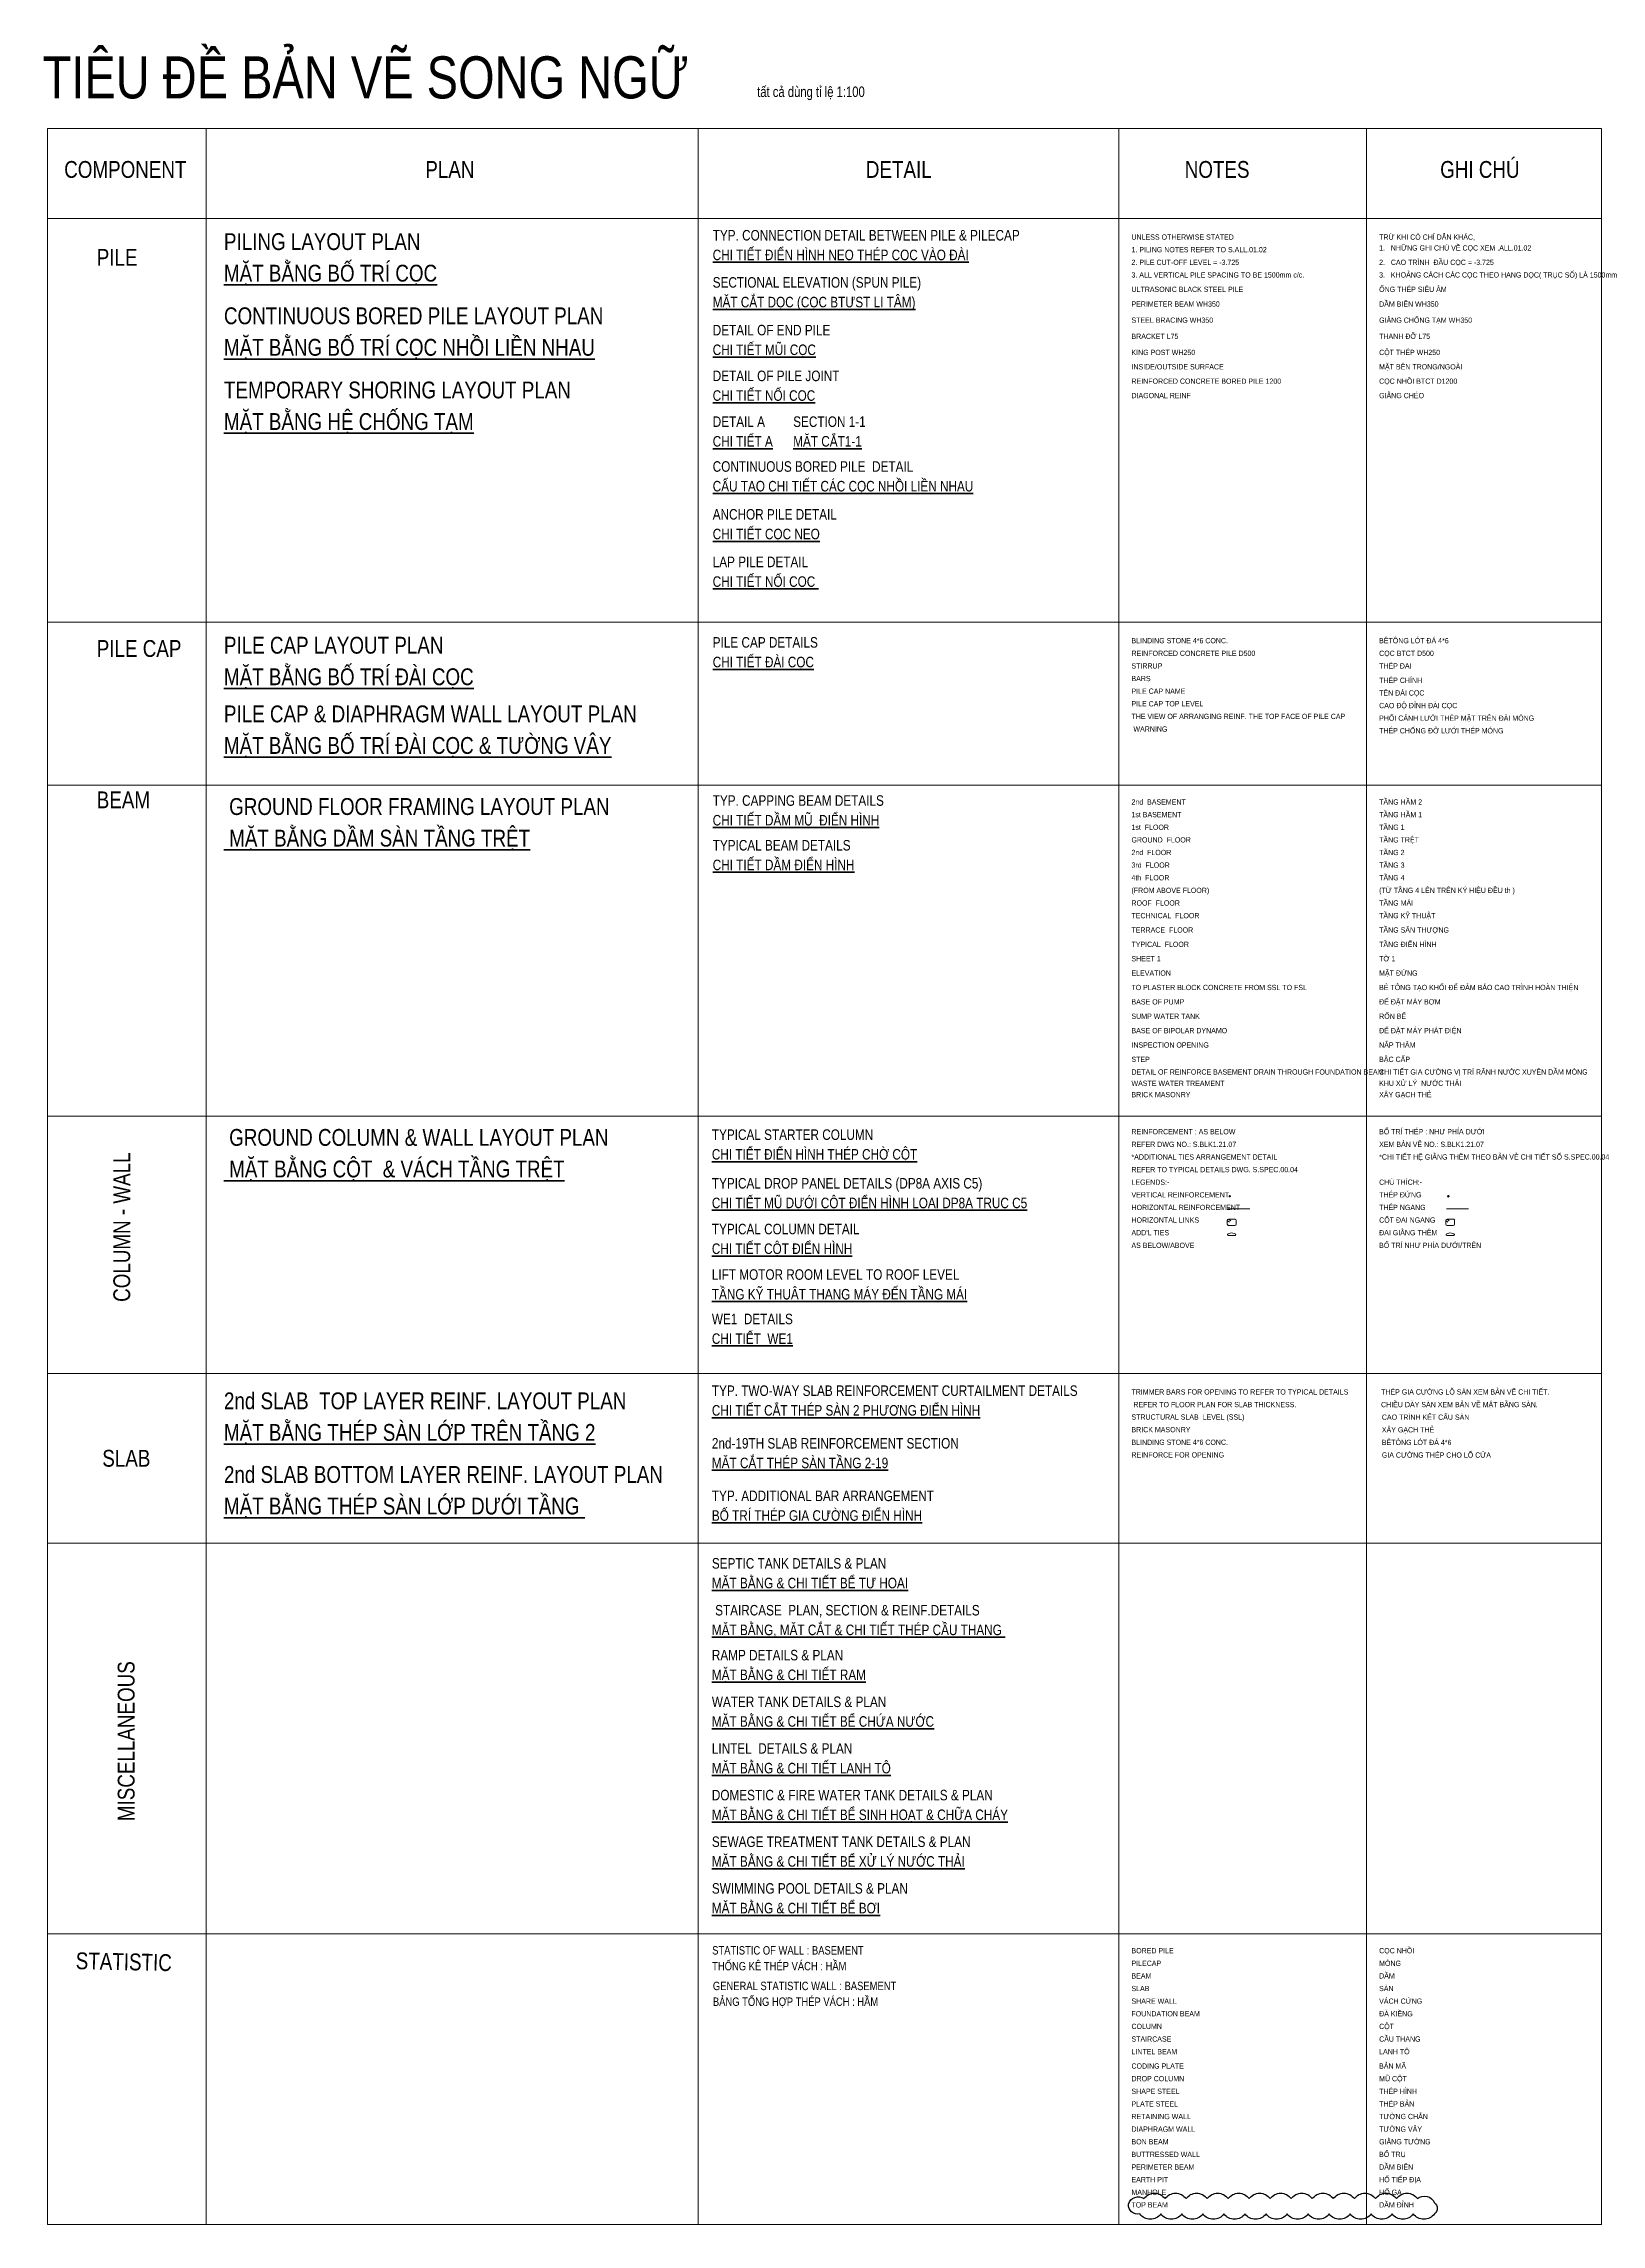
# Model space of a CAD drawing. Header units: millimetres. Extents: x 925681 to 1410834, y 71669 to 296428.
# Drawn here: x 1336790 to 1410834, y 71694 to 175355 of the extents above; entities that cross this region are included whole.
import ezdxf
from ezdxf.enums import TextEntityAlignment as Align

# ---------------------------------------------------------------- set-up
doc = ezdxf.new("R2010")
doc.units = ezdxf.units.MM
doc.header["$LTSCALE"] = 100
for name, color, linetype, lineweight in [('Ap0202_T', 141, 'Continuous', 25), ('Ap0203_T', 243, 'Continuous', 35), ('Ap0204_T_ENGLISH', 51, 'Continuous', 35), ('Ap0205_T', 253, 'Continuous', 50), ('Ap0310_PSS', 130, 'Continuous', 18), ('Ap0314_Kh', 253, 'Continuous', 15), ('S-_REINELEV_ED_', 1, 'Continuous', 50), ('S-_REINLINK_ED_', 7, 'Continuous', 18)]:
    doc.layers.add(name, color=color, linetype=linetype, lineweight=lineweight)
doc.styles.add('Ap_vn_vni.shx', font='vn_vni.shx', dxfattribs={"width": 0.8})
doc.styles.add('Ap_Vni-helve', font='', dxfattribs={"width": 0.8, "height": 1})
doc.styles.get('Ap_Vni-helve').set_extended_font_data('VNI-Helve')

# ---------------------------------------------------------------- blocks, each defined once
blk = doc.blocks.new('DWINGNAME')
at = {"layer": 'Ap0203_T', "style": 'Ap_Vni-helve', "width": 0.8}
blk.add_attdef('VN_NAME', (0, -1500), '', height=800, dxfattribs=at)
at = {"layer": 'Ap0205_T', "style": 'Ap_Vni-helve', "width": 0.8}
blk.add_attdef('ENG_NAME', (0, 0), '', height=800, dxfattribs=at)
blk = doc.blocks.new('SEC')
at = {"layer": 'Ap0203_T', "style": 'Ap_Vni-helve', "width": 0.8}
blk.add_attdef('VN', (0, 0), '', height=500, dxfattribs=at)
at = {"layer": 'Ap0205_T', "style": 'Ap_Vni-helve', "width": 0.8}
blk.add_attdef('ENG', (0, 935), '', height=500, dxfattribs=at)

msp = doc.modelspace()

# ---------------------------------------------------------------- linework, layer by layer
msp.add_lwpolyline([(1402894.6, 72196.6, -0.52056705), (1401894.6, 72196.6, -0.52056705), (1400894.6, 72196.6, -0.52056705), (1399894.6, 72196.6, -0.52056705), (1398894.6, 72196.6, -0.52056705), (1397894.6, 72196.6, -0.52056705), (1396894.6, 72196.6, -0.52056705), (1395894.6, 72196.6, -0.52056705), (1394894.6, 72196.6, -0.52056705), (1393894.6, 72196.6, -0.52056705), (1392894.6, 72196.6, -0.52056705), (1391894.6, 72196.6, -0.52056705), (1390894.6, 72196.6, -0.52056705), (1389894.6, 72196.6, -0.52056705), (1388894.6, 72196.6, -0.52056705), (1388354.2, 72656.2, -0.52056705), (1389093.4, 72917.1, -0.52056705), (1390093.4, 72917.1, -0.52056705), (1391093.4, 72917.1, -0.52056705), (1392093.4, 72917.1, -0.52056705), (1393093.4, 72917.1, -0.52056705), (1394093.4, 72917.1, -0.52056705), (1395093.4, 72917.1, -0.52056705), (1396093.4, 72917.1, -0.52056705), (1397093.4, 72917.1, -0.52056705), (1398093.4, 72917.1, -0.52056705), (1399093.4, 72917.1, -0.52056705), (1400093.4, 72917.1, -0.52056705), (1401093.4, 72917.1, -0.52056705), (1402093.4, 72917.1, -0.52056705), (1402894.6, 72718.3, -0.52056705)], format="xyb", close=True)
at = {"layer": 'Ap0310_PSS'}
for p, q in [((1336978.7, 171315.2), (1410834.5, 171315.2)), ((1336978.7, 71694.2), (1336978.7, 171315.2)), ((1344510.3, 71694.2), (1344510.3, 171315.2)), ((1367900.4, 71694.2), (1367900.4, 171315.2)), ((1387898, 71694.2), (1387898, 171315.2)), ((1387898, 71694.2), (1387898, 171315.2)), ((1399670.1, 71694.2), (1399670.1, 171315.2)), ((1410834.5, 171315.2), (1410834.5, 71694.2)), ((1410834.5, 71694.2), (1410834.5, 171315.2)), ((1336978.7, 167043.8), (1410834.5, 167043.8)), ((1336978.7, 147858.3), (1410834.5, 147858.3)), ((1336978.7, 140100.3), (1410834.5, 140100.3)), ((1336978.7, 124373), (1410834.5, 124373)), ((1336978.7, 112139.1), (1410834.5, 112139.1)), ((1336978.7, 104075.9), (1410834.5, 104075.9)), ((1336978.7, 104075.9), (1410834.5, 104075.9)), ((1336978.7, 85499.3), (1410834.5, 85499.3)), ((1336978.7, 71694.2), (1410834.5, 71694.2))]:
    msp.add_line(p, q, dxfattribs=at)
at = {"layer": 'S-_REINELEV_ED_', "lineweight": 50}
for centre in [(1393171.3, 120563.9), (1403560.9, 120563.9)]:
    msp.add_circle(centre, 25, dxfattribs=at)
at = {"layer": 'S-_REINLINK_ED_'}
for p, q in [((1393050.9, 119417.8), (1393151.3, 119333.3)), ((1393082.9, 119961.2), (1394123.8, 119961.2)), ((1393114.9, 119481.8), (1393215.8, 119402.2)), ((1403440.5, 119417.8), (1403540.9, 119333.3)), ((1403472.6, 119961.2), (1404513.4, 119961.2)), ((1403504.5, 119481.8), (1403605.5, 119402.2))]:
    msp.add_line(p, q, dxfattribs=at)
for points in [[(1393406.9, 119179.4), (1393114.9, 119179.4, -0.4142136), (1393050.9, 119243.4), (1393050.9, 119417.8, -0.41421353), (1393114.9, 119481.8), (1393406.9, 119481.8, -0.4142136), (1393470.9, 119417.8), (1393470.9, 119243.4, -0.41421353)], [(1403796.5, 119179.4), (1403504.5, 119179.4, -0.4142136), (1403440.5, 119243.4), (1403440.5, 119417.8, -0.41421353), (1403504.5, 119481.8), (1403796.5, 119481.8, -0.4142136), (1403860.5, 119417.8), (1403860.5, 119243.4, -0.41421353)]]:
    msp.add_lwpolyline(points, format="xyb", close=True, dxfattribs=at)
for points in [[(1393239.5, 118822.1), (1393096.1, 118781.2, 0.89611333), (1393094.8, 118705.1), (1393426.4, 118705.1, 0.85953143), (1393428, 118781.2), (1393271.6, 118822.1)], [(1403629.1, 118822.1), (1403485.7, 118781.2, 0.89611333), (1403484.5, 118705.1), (1403816, 118705.1, 0.85953143), (1403817.6, 118781.2), (1403661.2, 118822.1)]]:
    msp.add_lwpolyline(points, format="xyb", dxfattribs=at)

# ---------------------------------------------------------------- block references
at = {"layer": 'Ap0205_T'}
for name, p, values in [('DWINGNAME', (1345361.7, 165543.8), {'ENG_NAME': 'PILING LAYOUT PLAN', 'VN_NAME': '%%uMAËT BAÈNG BOÁ TRÍ COÏC'}), ('SEC', (1368594.2, 165061.1), {'VN': '%%UCHI TIEÁT ÑIEÅN HÌNH NEO THEÙP COÏC VAØO ÑAØI', 'ENG': 'TYP. CONNECTION DETAIL BETWEEN PILE & PILECAP'}), ('SEC', (1368594.2, 162819.8), {'VN': '%%UMAËT CAÉT DOÏC (COÏC BTÖST LI TAÂM)', 'ENG': 'SECTIONAL ELEVATION (SPUN PILE)'}), ('DWINGNAME', (1345361.7, 162017.6), {'ENG_NAME': 'CONTINUOUS BORED PILE LAYOUT PLAN', 'VN_NAME': '%%uMAËT BAÈNG BOÁ TRÍ COÏC NHOÀI LIEÀN NHAU'}), ('SEC', (1368594.2, 160552.7), {'VN': '%%UCHI TIEÁT MUÕI COÏC', 'ENG': 'DETAIL OF END PILE'}), ('SEC', (1368594.2, 158376.5), {'VN': '%%UCHI TIEÁT NOÁI COÏC', 'ENG': 'DETAIL OF PILE JOINT'}), ('DWINGNAME', (1345361.7, 158491.5), {'ENG_NAME': 'TEMPORARY SHORING LAYOUT PLAN', 'VN_NAME': '%%uMAËT BAÈNG HEÄ CHOÁNG TAÏM'}), ('SEC', (1368594.2, 156200.3), {'VN': '%%UCHI TIEÁT A', 'ENG': 'DETAIL A'}), ('SEC', (1372420, 156200.3), {'VN': '%%UMAËT CAÉT1-1', 'ENG': 'SECTION 1-1'}), ('SEC', (1368594.2, 154068.7), {'VN': '%%UCAÁU TAÏO CHI TIEÁT CAÙC COÏC NHOÀI LIEÀN NHAU', 'ENG': 'CONTINUOUS BORED PILE  DETAIL'}), ('SEC', (1368594.2, 151794.8), {'VN': '%%UCHI TIEÁT COÏC NEO', 'ENG': 'ANCHOR PILE DETAIL'}), ('SEC', (1368594.2, 149533.6), {'VN': '%%UCHI TIEÁT NOÁI COÏC ', 'ENG': 'LAP PILE DETAIL'}), ('DWINGNAME', (1345361.7, 146358.3), {'ENG_NAME': 'PILE CAP LAYOUT PLAN', 'VN_NAME': '%%uMAËT BAÈNG BOÁ TRÍ ÑAØI COÏC'}), ('SEC', (1368594.2, 145708.6), {'VN': '%%UCHI TIEÁT ÑAØI COÏC', 'ENG': 'PILE CAP DETAILS '}), ('DWINGNAME', (1345361.7, 143093.7), {'ENG_NAME': 'PILE CAP & DIAPHRAGM WALL LAYOUT PLAN', 'VN_NAME': '%%uMAËT BAÈNG BOÁ TRÍ ÑAØI COÏC & TÖÔØNG VAÂY'}), ('DWINGNAME', (1345361.7, 138689.8), {'ENG_NAME': ' GROUND FLOOR FRAMING LAYOUT PLAN', 'VN_NAME': '%%U MAËT BAÈNG DAÀM SAØN TAÀNG TREÄT'}), ('SEC', (1368594.4, 138189.8), {'VN': '%%uCHI TIEÁT DAÀM MUÕ  ÑIEÅN HÌNH', 'ENG': 'TYP. CAPPING BEAM DETAILS'}), ('SEC', (1368594.4, 136065.3), {'VN': '%%uCHI TIEÁT DAÀM ÑIEÅN HÌNH', 'ENG': 'TYPICAL BEAM DETAILS'}), ('DWINGNAME', (1345361.7, 122962.5), {'ENG_NAME': ' GROUND COLUMN & WALL LAYOUT PLAN', 'VN_NAME': '%%U MAËT BAÈNG COÄT  & VAÙCH TAÀNG TREÄT'}), ('SEC', (1368553.7, 122309.6), {'VN': '%%UCHI TIEÁT ÑIEÅN HÌNH THEÙP CHÔØ COÄT', 'ENG': 'TYPICAL STARTER COLUMN'}), ('SEC', (1368553.7, 119997.6), {'VN': '%%UCHI TIEÁT MUÕ DÖÔÙI COÄT ÑIEÅN HÌNH LOAÏI DP8A TRUÏC C5', 'ENG': 'TYPICAL DROP PANEL DETAILS (DP8A AXIS C5)'}), ('SEC', (1368553.7, 117822.1), {'VN': '%%UCHI TIEÁT COÄT ÑIEÅN HÌNH', 'ENG': 'TYPICAL COLUMN DETAIL'}), ('SEC', (1368553.7, 115659.4), {'VN': '%%UTAÀNG KYÕ THUAÄT THANG MAÙY ÑEÁN TAÀNG MAÙI', 'ENG': 'LIFT MOTOR ROOM LEVEL TO ROOF LEVEL'}), ('SEC', (1368553.7, 113547.7), {'VN': '%%UCHI TIEÁT  WE1', 'ENG': 'WE1  DETAILS'}), ('DWINGNAME', (1345361.7, 110440.2), {'ENG_NAME': '2nd SLAB  TOP LAYER REINF. LAYOUT PLAN', 'VN_NAME': '%%uMAËT BAÈNG THEÙP SAØN LÔÙP TREÂN TAÀNG 2'}), ('SEC', (1368553.7, 110139.1), {'VN': '%%UCHI TIEÁT CAÉT THEÙP SAØN 2 PHÖÔNG ÑIEÅN HÌNH', 'ENG': 'TYP. TWO-WAY SLAB REINFORCEMENT CURTAILMENT DETAILS'}), ('SEC', (1368553.7, 107639.1), {'VN': '%%uMAËT CAÉT THEÙP SAØN TAÀNG 2-19', 'ENG': '2nd-19TH SLAB REINFORCEMENT SECTION'}), ('DWINGNAME', (1345361.7, 106940.2), {'ENG_NAME': '2nd SLAB BOTTOM LAYER REINF. LAYOUT PLAN', 'VN_NAME': '%%uMAËT BAÈNG THEÙP SAØN LÔÙP DÖÔÙI TAÀNG '}), ('SEC', (1368553.7, 105139.1), {'VN': '%%uBOÁ TRÍ THEÙP GIA CÖÔØNG ÑIEÅN HÌNH', 'ENG': 'TYP. ADDITIONAL BAR ARRANGEMENT'}), ('SEC', (1368553.7, 101929.8), {'VN': '%%UMAËT BAÈNG & CHI TIEÁT BEÅ TÖÏ HOAÏI', 'ENG': 'SEPTIC TANK DETAILS & PLAN'}), ('SEC', (1368553.7, 99703), {'VN': '%%uMAËT BAÈNG, MAËT CAÉT & CHI TIEÁT THEÙP CAÀU THANG ', 'ENG': ' STAIRCASE  PLAN, SECTION & REINF.DETAILS'}), ('SEC', (1368553.7, 97568.2), {'VN': '%%UMAËT BAÈNG & CHI TIEÁT RAM', 'ENG': 'RAMP DETAILS & PLAN'}), ('SEC', (1368553.7, 95350.5), {'VN': '%%UMAËT BAÈNG & CHI TIEÁT BEÅ CHÖÙA NÖÔÙC', 'ENG': 'WATER TANK DETAILS & PLAN'}), ('SEC', (1368553.7, 93132.8), {'VN': '%%UMAËT BAÈNG & CHI TIEÁT LANH TOÂ', 'ENG': 'LINTEL  DETAILS & PLAN'}), ('SEC', (1368553.7, 90915.1), {'VN': '%%UMAËT BAÈNG & CHI TIEÁT BEÅ SINH HOAÏT & CHÖÕA CHAÙY', 'ENG': 'DOMESTIC & FIRE WATER TANK DETAILS & PLAN'}), ('SEC', (1368553.7, 88697.4), {'VN': '%%UMAËT BAÈNG & CHI TIEÁT BEÅ XÖÛ LYÙ NÖÔÙC THAÛI', 'ENG': 'SEWAGE TREATMENT TANK DETAILS & PLAN'}), ('SEC', (1368553.7, 86479.6), {'VN': '%%UMAËT BAÈNG & CHI TIEÁT BEÅ BÔI', 'ENG': 'SWIMMING POOL DETAILS & PLAN'})]:
    msp.add_blockref(name, p, dxfattribs=at).add_auto_attribs(values)
at = {"layer": 'Ap0205_T', "xscale": 0.5, "yscale": 0.5, "zscale": 0.5}
for p, values in [((1368567.5, 84520.1), {'ENG_NAME': 'STATISTIC OF WALL : BASEMENT ', 'VN_NAME': 'THOÁNG KEÂ THEÙP VAÙCH : HAÀM'}), ((1368602.1, 82829.3), {'ENG_NAME': 'GENERAL STATISTIC WALL : BASEMENT ', 'VN_NAME': 'BAÛNG TOÅNG HÔÏP THEÙP VAÙCH : HAÀM'})]:
    msp.add_blockref('DWINGNAME', p, dxfattribs=at).add_auto_attribs(values)

# ---------------------------------------------------------------- texts
at = {"layer": 'Ap0202_T', "color": 3, "style": 'Ap_Vni-helve', "width": 0.8}
msp.add_text('TIEÂU ÑEÀ BAÛN VEÕ SONG NGÖÕ', height=2000, rotation=360, dxfattribs=at).set_placement((1336740, 172750.6))
at = {"layer": 'Ap0202_T', "style": 'Ap_vn_vni.shx', "width": 0.8}
for s, p in [('TRÖØ KHI COÙ CHÆ DAÃN KHAÙC,', (1400270.1, 165960.1)), ('2.   CAO TRÌNH  ÑAÀU COÏC = -3.725', (1400270.1, 164760.1)), ('1.   NHÖÕNG GHI CHUÙ VEÀ COÏC XEM .ALL.01.02', (1400270.1, 165443.5)), ('3.   KHOAÛNG CAÙCH CAÙC COÏC THEO HANG DOÏC( TRUÏC SOÁ) LAØ 1500mm ', (1400270.1, 164160.1)), ('OÁNG THEÙP SIEÂU AÂM ', (1400270.1, 163476.8)), ('DAÀM BIEÂN WH350', (1400270.1, 162776.5)), ('GIAÈNG CHOÁNG TAÏM WH350', (1400270.1, 162009.9)), ('THANH ÑÔÕ L75', (1400270.1, 161243.2)), ('COÄT THEÙP WH250', (1400270.1, 160476.5)), ('MAËT BEÂN TRONG/NGOAØI', (1400270.1, 159793.2)), ('GIAÈNG CHEÙO', (1400270.1, 158426.5)), ('COÏC NHOÀI BTCT D1200', (1400270.1, 159109.9)), ('BEÂTOÂNG LOÙT ÑAÙ 4*6', (1400270.1, 146774.6)), ('THEÙP ÑAI', (1400270.1, 145574.6)), ('THEÙP CHÍNH', (1400270.1, 144891.3)), ('TEÂN ÑAØI COÏC', (1400270.1, 144291.3)), ('CAO ÑOÄ ÑÆNH ÑAØI COÏC', (1400270.1, 143691.3)), ('PHOÁI CAÛNH LÖÔÙI THEÙP MAËT TREÂN ÑAØI MOÙNG', (1400270.1, 143091.3)), ('THEÙP CHOÁNG ÑÔÛ LÖÔÙI THEÙP MOÙNG', (1400270.1, 142491.3)), ('TAÀNG HAÀM 2', (1400270.1, 139106.5)), ('TAÀNG HAÀM 1', (1400270.1, 138506.5)), ('TAÀNG 1', (1400270.1, 137906.5)), ('TAÀNG TREÄT', (1400270.1, 137306.5)), ('TAÀNG 2', (1400270.1, 136706.5)), ('TAÀNG 3', (1400270.1, 136106.5)), ('TAÀNG 4', (1400270.1, 135506.5)), ('(TÖØ TAÀNG 4 LEÂN TREÂN KYÙ HIEÄU ÑEÀU th )', (1400270.1, 134906.5)), ('TAÀNG MAÙI', (1400270.1, 134306.5)), ('TAÀNG KYÕ THUAÄT', (1400270.1, 133706.5)), ('TAÀNG SAÂN THÖÔÏNG', (1400270.1, 133023.2)), ('TAÀNG ÑIEÅN HÌNH', (1400270.1, 132339.8)), ('TÔØ 1', (1400270.1, 131656.5)), ('MAËT ÑÖÙNG', (1400270.1, 130973.2)), ('BEÂ TOÂNG TAÏO KHOÁI ÑEÅ ÑAÛM BAÛO CAO TRÌNH HOAØN THIEÄN', (1400270.1, 130289.8)), ('ÑEÁ ÑAËT MAÙY BÔM', (1400270.1, 129606.5)), ('ÑEÁ ÑAËT MAÙY PHAÙT ÑIEÄN', (1400270.1, 128239.8)), ('ROÁN BEÅ', (1400270.1, 128923.2)), ('NAÉP THAÊM', (1400270.1, 127556.5)), ('CHI TIEÁT GIA CÖÔØNG VÒ TRÍ RAÕNH NÖÔÙC XUYEÂN DAÀM MOÙNG', (1400270.1, 126273.2)), ('BAÄC CAÁP', (1400270.1, 126873.2)), ('XAÂY GAÏCH THEÛ', (1400270.1, 125197.4)), ('KHU XÖÛ LYÙ  NÖÔÙC THAÛI', (1400270.1, 125735.3)), ('COÏC NHOÀI', (1400270.1, 84505.5)), ('MOÙNG', (1400270.1, 83905.5)), ('SAØN', (1400270.1, 82705.5)), ('DAÀM', (1400270.1, 83305.5)), ('VAÙCH CÖÙNG', (1400270.1, 82105.5)), ('ÑAØ KIEÀNG', (1400270.1, 81505.5)), ('COÄT', (1400270.1, 80905.5)), ('CAÀU THANG', (1400270.1, 80305.5)), ('LANH TOÂ', (1400270.1, 79705.5)), ('BAÛN MAÕ', (1400270.1, 79022.1)), ('MUÕ COÄT', (1400270.1, 78422.1)), ('THEÙP HÌNH', (1400270.1, 77822.1)), ('THEÙP BAÛN', (1400270.1, 77222.1)), ('TÖÔØNG CHAÉN', (1400270.1, 76622.1)), ('TÖÔØNG VAÂY', (1400270.1, 76022.1)), ('GIAÈNG TÖÔØNG', (1400270.1, 75422.1)), ('BOÅ TRUÏ', (1400270.1, 74822.1)), ('DAÀM BIEÂN', (1400270.1, 74222.1)), ('HOÁ TIEÁP ÑÒA', (1400270.1, 73622.1)), ('HOÁ GA', (1400270.1, 73022.1))]:
    msp.add_text(s, height=250, rotation=360, dxfattribs=at).set_placement(p, align=Align.BOTTOM_LEFT)
at = {"layer": 'Ap0202_T', "color": 10, "style": 'Ap_vn_vni.shx', "width": 0.8}
for s, p in [('COÏC BTCT D500', (1400270.1, 146174.6)), ('DAÀM ÑÆNH', (1400270.1, 72422.1))]:
    msp.add_text(s, height=250, rotation=360, dxfattribs=at).set_placement(p, align=Align.BOTTOM_LEFT)
at = {"layer": 'Ap0202_T', "style": 'Ap_vn_vni.shx', "width": 0.8}
for s, p in [('BOÁ TRÍ THEÙP : NHÖ PHÍA DÖÔÙI', (1400270.1, 123509)), ('*CHI TIEÁT HEÄ GIAÈNG THEÂM THEO BAÛN VEÛ CHI TIEÁT SOÁ S.SPEC.00.04', (1400270.1, 122309)), ('XEM BAÛN VEÕ NO.: S.BLK1.21.07', (1400270.1, 122909)), ('CHUÙ THÍCH:-', (1400270.1, 121109)), ('THEÙP ÑÖÙNG', (1400270.1, 120509)), ('THEÙP NGANG', (1400270.1, 119909)), ('COÁT ÑAI NGANG', (1400270.1, 119309)), ('ÑAI GIAÈNG THEÂM', (1400270.1, 118709)), ('BOÁ TRÍ NHÖ PHÍA DÖÔÙI/TREÂN', (1400270.1, 118109)), (' THEÙP GIA CÖÔØNG LOÃ SAØN XEM BAÛN VEÕ CHI TIEÁT.', (1400270.1, 111139.1)), (' CHIEÀU DAØY SAØN XEM BAÛN VEÕ MAËT BAÈNG SAØN.', (1400270.1, 110539.1)), ('CAO TRÌNH KEÁT CAÁU SAØN', (1400400.1, 109939.1)), ('XAÂY GAÏCH THEÛ', (1400400.1, 109339.1)), ('BEÂTOÂNG LOÙT ÑAÙ 4*6', (1400400.1, 108739.1)), ('GIA CÖÔØNG THEÙP CHO LOÃ CÖÛA', (1400400.1, 108139.1))]:
    msp.add_text(s, height=250, rotation=360, dxfattribs=at).set_placement(p)
at = {"layer": 'Ap0204_T_ENGLISH', "style": 'Ap_vn_vni.shx', "width": 0.8}
for s, height, p in [('taát caû duøng tæ leä 1:100', 500, (1370706.8, 172667.2)), ('UNLESS OTHERWISE STATED', 250, (1388498, 165960.5)), ('2. PILE CUT-OFF LEVEL = -3.725', 250, (1388498, 164760.1)), ('1. PILING NOTES REFER TO S.ALL.01.02', 250, (1388498, 165360.1)), ('3. ALL VERTICAL PILE SPACING TO BE 1500mm c/c.', 250, (1388498, 164160.1)), ('ULTRASONIC BLACK STEEL PILE', 250, (1388498, 163476.8)), ('PERIMETER BEAM WH350', 250, (1388498, 162776.5)), ('STEEL BRACING WH350', 250, (1388498, 162009.9)), ('BRACKET L75', 250, (1388498, 161243.2)), ('KING POST WH250', 250, (1388498, 160476.5)), ('INSIDE/OUTSIDE SURFACE', 250, (1388498, 159793.2)), ('REINFORCED CONCRETE BORED PILE 1200', 250, (1388498, 159109.9)), ('DIAGONAL REINF', 250, (1388498, 158426.5)), ('BLINDING STONE 4*6 CONC.', 250, (1388498, 146775)), ('STIRRUP', 250, (1388498, 145575)), ('BARS', 250, (1388498, 144975)), ('PILE CAP NAME', 250, (1388498, 144375)), ('PILE CAP TOP LEVEL', 250, (1388498, 143775)), ('THE VIEW OF ARRANGING REINF. THE TOP FACE OF PILE CAP', 250, (1388498, 143175)), (' WARNING', 250, (1388498, 142575)), ('2nd  BASEMENT ', 250, (1388498, 139106.5)), ('1st BASEMENT ', 250, (1388498, 138506.5)), ('1st  FLOOR', 250, (1388498, 137906.5)), ('GROUND  FLOOR', 250, (1388498, 137306.5)), ('2nd  FLOOR', 250, (1388498, 136706.5)), ('4th  FLOOR', 250, (1388498, 135506.5)), ('3rd  FLOOR', 250, (1388498, 136106.5)), ('(FROM ABOVE FLOOR)', 250, (1388498, 134906.5)), ('TECHNICAL  FLOOR', 250, (1388498, 133706.5)), ('ROOF  FLOOR', 250, (1388498, 134306.5)), ('TERRACE  FLOOR', 250, (1388498, 133023.2)), ('TYPICAL  FLOOR', 250, (1388498, 132339.8)), ('SHEET 1', 250, (1388498, 131656.5)), ('TO PLASTER BLOCK CONCRETE FROM SSL TO FSL', 250, (1388498, 130289.8)), ('ELEVATION', 250, (1388498, 130973.2)), ('BASE OF PUMP', 250, (1388498, 129606.5)), ('SUMP WATER TANK', 250, (1388498, 128923.2)), ('BASE OF BIPOLAR DYNAMO', 250, (1388498, 128239.8)), ('INSPECTION OPENING', 250, (1388498, 127556.5)), ('STEP', 250, (1388498, 126873.2)), ('DETAIL OF REINFORCE BASEMENT DRAIN THROUGH FOUNDATION BEAM', 250, (1388498, 126273.2)), ('WASTE WATER TREAMENT', 250, (1388498, 125735.3)), ('BRICK MASONRY', 250, (1388498, 125197.4)), ('BORED PILE', 250, (1388498, 84505.5)), ('PILECAP', 250, (1388498, 83905.5)), ('SLAB', 250, (1388498, 82705.5)), ('BEAM', 250, (1388498, 83305.5)), ('SHARE WALL', 250, (1388498, 82105.5)), ('COLUMN', 250, (1388498, 80905.5)), ('FOUNDATION BEAM', 250, (1388498, 81505.5)), ('STAIRCASE', 250, (1388498, 80305.5)), ('LINTEL BEAM', 250, (1388498, 79705.5)), ('CODING PLATE', 250, (1388498, 79022.1)), ('SHAPE STEEL', 250, (1388498, 77822.1)), ('DROP COLUMN', 250, (1388498, 78422.1)), ('PLATE STEEL', 250, (1388498, 77222.1)), ('RETAINING WALL', 250, (1388498, 76622.1)), ('DIAPHRAGM WALL', 250, (1388498, 76022.1)), ('BON BEAM', 250, (1388498, 75422.1)), ('BUTTRESSED WALL', 250, (1388498, 74822.1)), ('PERIMETER BEAM', 250, (1388498, 74222.1)), ('EARTH PIT', 250, (1388498, 73622.1)), ('MANHOLE', 250, (1388498, 73022.1))]:
    msp.add_text(s, height=height, rotation=360, dxfattribs=at).set_placement(p, align=Align.BOTTOM_LEFT)
at = {"layer": 'Ap0204_T_ENGLISH', "color": 10, "style": 'Ap_vn_vni.shx', "width": 0.8}
for s, p in [('REINFORCED CONCRETE PILE D500', (1388498, 146175)), ('TOP BEAM', (1388498, 72422.1))]:
    msp.add_text(s, height=250, rotation=360, dxfattribs=at).set_placement(p, align=Align.BOTTOM_LEFT)
at = {"layer": 'Ap0204_T_ENGLISH', "style": 'Ap_vn_vni.shx', "width": 0.8}
for s, p in [('REINFORCEMENT : AS BELOW', (1388498, 123509)), ('*ADDITIONAL TIES ARRANGEMENT DETAIL ', (1388498, 122309)), ('REFER DWG NO.: S.BLK1.21.07', (1388498, 122909)), ('REFER TO TYPICAL DETAILS DWG. S.SPEC.00.04', (1388498, 121709)), ('LEGENDS:-', (1388498, 121109)), ('VERTICAL REINFORCEMENT', (1388498, 120509)), ('HORIZONTAL REINFORCEMENT', (1388498, 119909)), ('HORIZONTAL LINKS', (1388498, 119309)), ("ADD'L TIES", (1388498, 118709)), ('AS BELOW/ABOVE', (1388498, 118109)), ('TRIMMER BARS FOR OPENING TO REFER TO TYPICAL DETAILS', (1388498, 111139.1)), ('STRUCTURAL SLAB  LEVEL (SSL)', (1388498, 109947.3)), (' REFER TO FLOOR PLAN FOR SLAB THICKNESS.  ', (1388498, 110539.1)), ('BRICK MASONRY', (1388498, 109347.3)), ('BLINDING STONE 4*6 CONC.', (1388498, 108747.3)), ('REINFORCE FOR OPENING', (1388498, 108147.3))]:
    msp.add_text(s, height=250, rotation=360, dxfattribs=at).set_placement(p)
at = {"layer": 'Ap0314_Kh', "style": 'Ap_Vni-helve', "width": 0.8}
for s, rotation, p in [('COMPONENT', 360, (1337768.5, 168974.3)), ('PLAN', 360, (1354933.1, 168974.3)), ('DETAIL', 360, (1375873.3, 168974.3)), ('NOTES', 360, (1391029.5, 168974.3)), ('GHI CHUÙ', 360, (1403171.6, 168974.3)), ('PILE', 360, (1339315.6, 164796.6)), ('PILE CAP', 360, (1339315.6, 146202.8)), ('BEAM', 360, (1339315.6, 139007.1)), ('COLUMN - WALL', 90, (1340904.1, 115545.2)), (' MISCELLANEOUS', 90, (1341112.8, 90615.6)), ('STATISTIC', 358.78206, (1338308.9, 83828.6))]:
    msp.add_text(s, height=800, rotation=rotation, dxfattribs=at).set_placement(p)
msp.add_text('SLAB', height=800, dxfattribs=at).set_placement((1339579.1, 107710.2))

doc.saveas('drawing.dxf')
